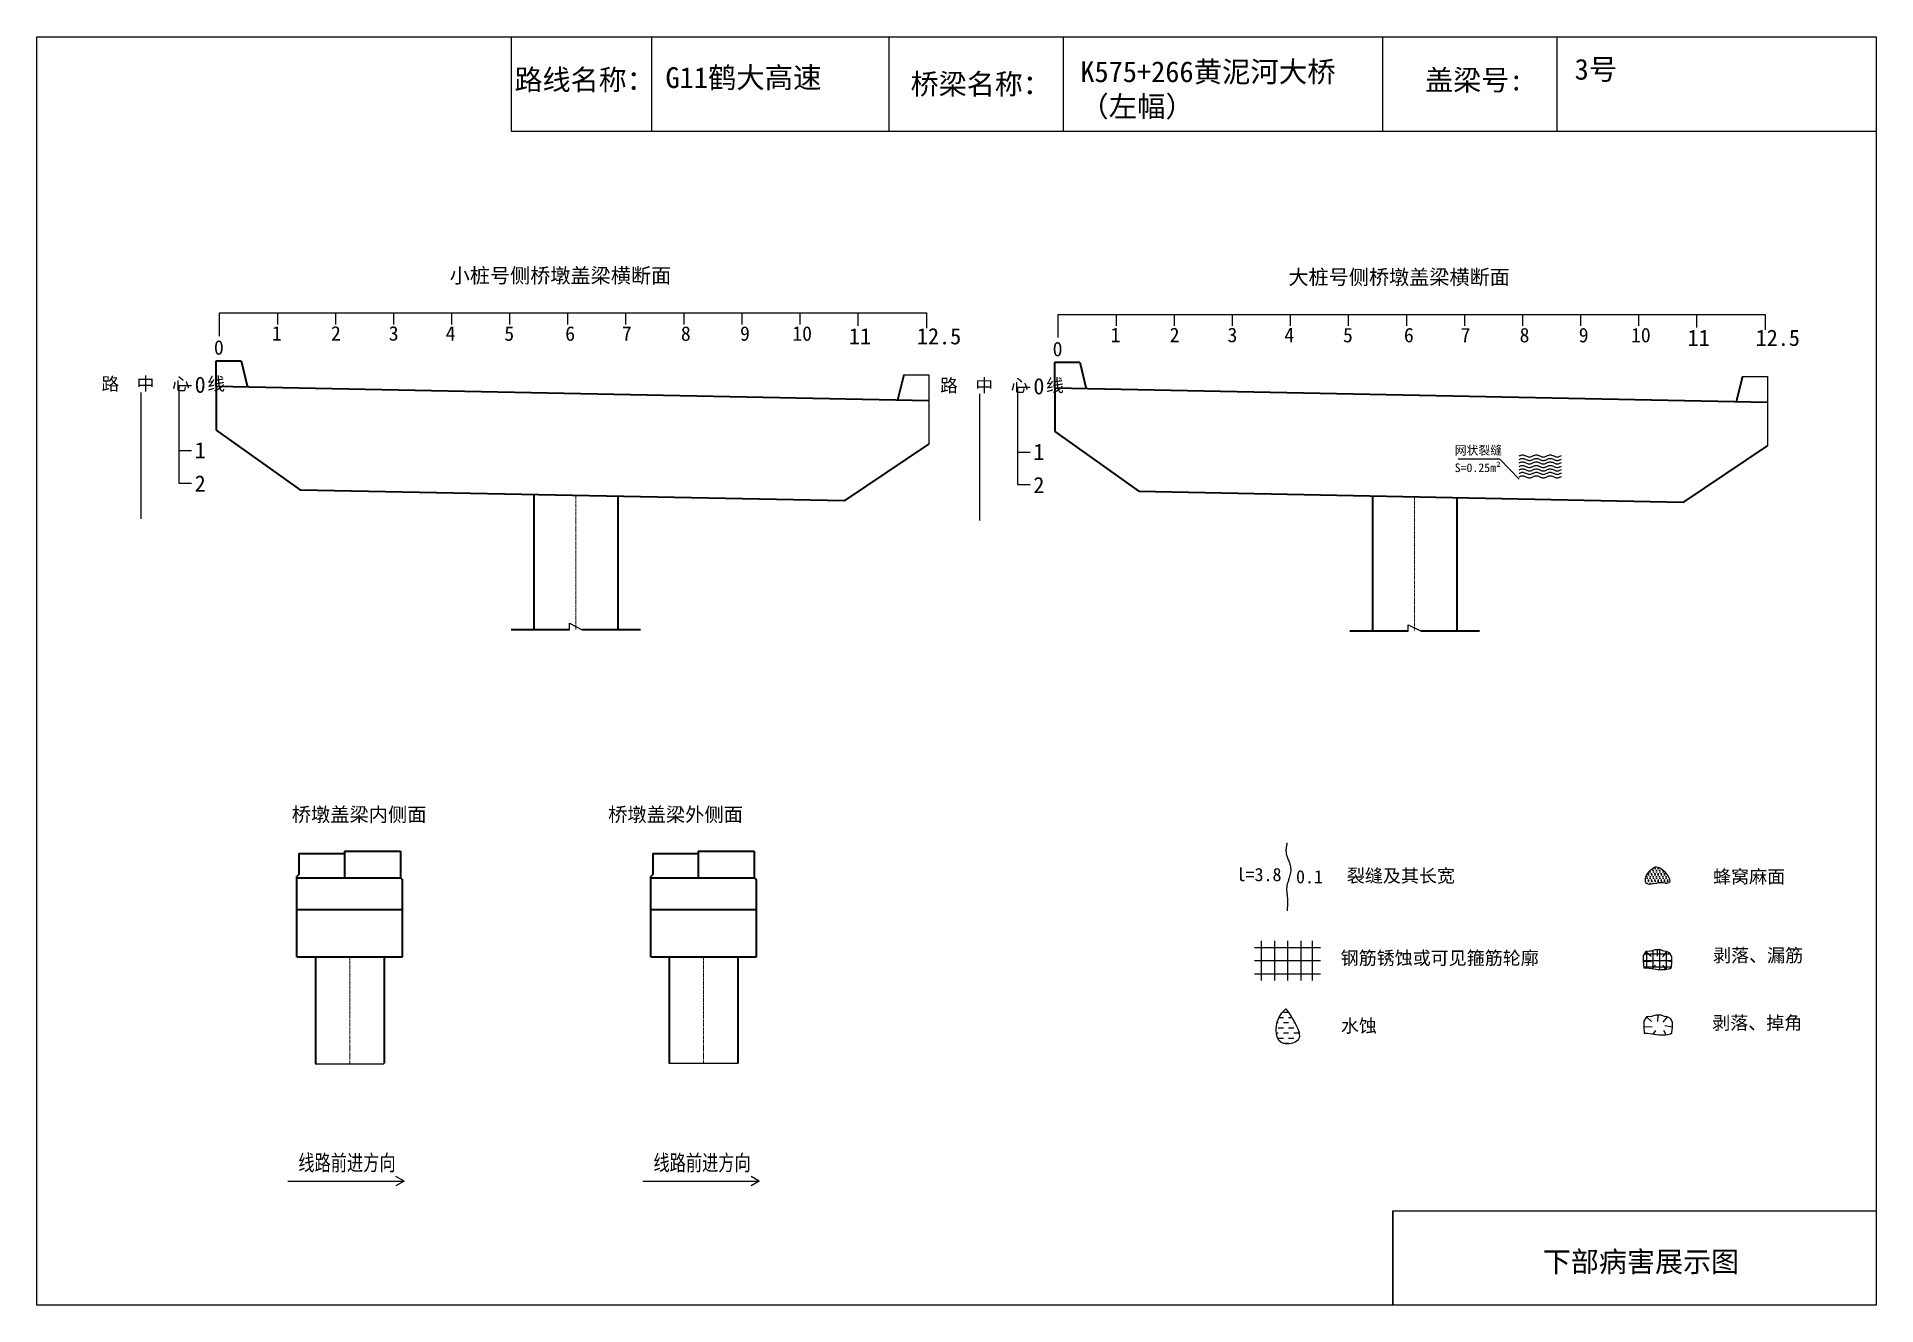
# Model space of a CAD drawing. Header units: millimetres. Extents: x 0 to 530, y -2790 to -99.
# Drawn here: x 0 to 530, y -465 to -99 of the extents above; entities that cross this region are included whole.
import ezdxf
from ezdxf.enums import TextEntityAlignment as Align

# ---------------------------------------------------------------- set-up
doc = ezdxf.new("R2010")
doc.units = ezdxf.units.MM
doc.linetypes.add('EBG_CENTER', pattern=[1.1, 0.8, -0.15, 0, -0.15])
doc.layers.add('Center', color=3, linetype='EBG_CENTER', lineweight=18)
doc.layers.add('中粗实线', color=4, linetype='Continuous', lineweight=35)
for name, color, linetype in [('加固措施', 7, 'Continuous'), ('图层1', 7, 'Continuous'), ('文字', 1, 'Continuous'), ('病害', 5, 'Continuous')]:
    doc.layers.add(name, color=color, linetype=linetype)
doc.styles.add('HAN', font='', dxfattribs={"width": 0.75})
doc.styles.get("Standard").update_dxf_attribs({"font": 'simsun.ttc', "height": 4.25})
doc.styles.get('HAN').set_extended_font_data('SimSun')

msp = doc.modelspace()

# ---------------------------------------------------------------- texts
for s, height, p in [('1', 4.18, (67.77, -186.99)), ('2', 4.18, (84.8, -186.99)), ('3', 4.18, (101.45, -186.99)), ('4', 4.18, (117.86, -186.99)), ('5', 4.18, (134.76, -187.03)), ('6', 4.18, (152.32, -187.03)), ('7', 4.18, (168.66, -187.03)), ('8', 4.18, (185.67, -187.03)), ('9', 4.18, (202.72, -187.03)), ('10', 4.181, (217.78, -187.03)), ('11', 4.693, (234.1, -188.06)), ('12.5', 4.693, (253.71, -188.06)), ('1', 4.18, (309.54, -187.44)), ('2', 4.18, (326.57, -187.44)), ('3', 4.18, (343.22, -187.44)), ('4', 4.18, (359.63, -187.44)), ('5', 4.18, (376.53, -187.48)), ('6', 4.18, (394.09, -187.48)), ('7', 4.18, (410.44, -187.48)), ('8', 4.18, (427.44, -187.48)), ('9', 4.18, (444.49, -187.48)), ('10', 4.181, (459.55, -187.48)), ('11', 4.693, (475.87, -188.51)), ('12.5', 4.693, (495.48, -188.51)), ('0', 4.18, (51.06, -191.05)), ('0', 4.18, (292.83, -191.5)), ('路  中  心  线', 3.734, (18.64, -201.31)), ('0', 4.67, (45.51, -202.02)), ('路  中  心  线', 3.734, (260.41, -201.76)), ('0', 4.67, (287.28, -202.47)), ('1', 4.67, (45.51, -220.91)), ('1', 4.67, (287.28, -221.36)), ('2', 4.67, (45.51, -230.5)), ('2', 4.67, (287.28, -230.95))]:
    msp.add_text(s, height=height).set_placement(p)
at = {"color": 7}
for s, p in [('网状裂缝', (408.73, -219.87)), ('S=0.25m²', (408.73, -224.87))]:
    msp.add_text(s, height=2.5, dxfattribs=at).set_placement(p)
at = {"char_height": 6, "attachment_point": 1}
for s, insert, width in [('K575+266黄泥河大桥（左幅）', (300.82, -106.48), 84.4751), ('3号', (443.31, -105.77), 78.5613), ('{\\fSimSun|b0|i0|c134|p2;\\C7;G11鹤大高速}', (181.23, -108.17), 62.0827)]:
    msp.add_mtext(s, dxfattribs=dict(at, insert=insert, width=width))
at = {"layer": '图层1'}
for s, p in [('路线名称：', (137.7, -114.75)), ('桥梁名称：', (251.89, -116)), ('盖梁号:', (400.2, -114.84)), ('下部病害展示图', (434.11, -455.42))]:
    msp.add_text(s, height=5.93, dxfattribs=at).set_placement(p)
at = {"layer": '图层1', "attachment_point": 1}
for s, insert, char_height in [('l=3.8', (345.86, -338.97), 3.806), ('裂缝及其长宽', (377.65, -339.32), 3.806), ('蜂窝麻面', (483.22, -339.56), 3.806), ('0.1', (362.99, -339.6), 3.806), ('钢筋锈蚀或可见箍筋轮廓', (375.86, -363.02), 3.8061), ('剥落、漏筋', (483.22, -362.26), 3.806), ('剥落、掉角', (482.98, -381.71), 3.806), ('水蚀', (375.93, -382.58), 3.806)]:
    msp.add_mtext(s, dxfattribs=dict(at, insert=insert, char_height=char_height))
at = {"layer": '文字', "color": 0}
for s, height, p in [('小桩号侧桥墩盖梁横断面', 4.2544, (119.03, -170.36)), ('大桩号侧桥墩盖梁横断面', 4.2544, (360.8, -170.81)), ('桥墩盖梁内侧面', 4.069, (73.5, -325.61)), ('桥墩盖梁外侧面', 4.069, (164.7, -325.61))]:
    msp.add_text(s, height=height, dxfattribs=at).set_placement(p)

# ---------------------------------------------------------------- blocks, each defined once
blk = doc.blocks.new('88888')
for p, q in [((1245.415, -3599.279), (1245.261, -3599.19)), ((1243.215, -3599.279), (1245.415, -3599.279)), ((1245.415, -3599.279), (1245.261, -3599.367))]:
    blk.add_line(p, q)
at = {"layer": '文字', "color": 0, "style": 'HAN', "width": 0.75}
blk.add_text('线路前进方向', height=0.3, dxfattribs=at).set_placement((1244.335, -3599.082), align=Align.CENTER)
blk = doc.blocks.new('adfsd')
at = {"lineweight": -2, "ltscale": 0.5}
for p, q in [((1140.897, -3083.694), (1140.936, -3083.729)), ((1140.983, -3083.682), (1140.981, -3083.729)), ((1141.053, -3083.694), (1141.022, -3083.735)), ((1140.876, -3083.768), (1140.94, -3083.769)), ((1140.948, -3083.824), (1140.969, -3083.796)), ((1141.045, -3083.83), (1141.028, -3083.796)), ((1141.094, -3083.772), (1141.036, -3083.763))]:
    blk.add_line(p, q, dxfattribs=at)
blk.add_lwpolyline([(1141, -3083.682), (1140.967, -3083.682), (1140.934, -3083.69), (1140.897, -3083.694), (1140.876, -3083.727), (1140.876, -3083.768), (1140.88, -3083.818), (1140.905, -3083.818), (1140.991, -3083.83), (1141.045, -3083.83), (1141.078, -3083.822), (1141.09, -3083.814), (1141.094, -3083.772), (1141.094, -3083.735), (1141.078, -3083.707), (1141.053, -3083.694), (1141.033, -3083.69), (1141, -3083.678)], dxfattribs=at)

# ---------------------------------------------------------------- hatches: boundary and pattern name
at = {"layer": '加固措施', "lineweight": -2}
h = msp.add_hatch(dxfattribs=at)
h.set_pattern_fill('DOTS', scale=0.761211)
h.set_pattern_definition([(0, (-3146.7425, -173.572), (0.45993196, 0.91986392), [0, -0.91986392])])
edge = h.paths.add_edge_path()
edge.add_spline(control_points=[(466.5, -338.64), (465.37, -339.42), (463.76, -340.53), (463.58, -344.62), (467.38, -342.74), (472.55, -344.21), (468.71, -338.55), (466.63, -338.64), (466.5, -338.64)], knot_values=[0, 0, 0, 0, 5.205471, 7.397577, 12.944796, 16.169923, 23.88441, 24.400432, 24.400432, 24.400432, 24.400432], degree=3, periodic=0)
h = msp.add_hatch(dxfattribs=at)
h.set_pattern_fill('DASH', color=256, scale=0.68509)
h.set_pattern_definition([(0, (-2589.7005, -131.6949), (1.49017954, 1.49017954), [1.4901795, -1.4901795])])
edge = h.paths.add_edge_path()
edge.add_spline(control_points=[(360.1, -379.58), (359.56, -380.06), (357.02, -382.31), (356.34, -390.5), (366.54, -389.05), (362.77, -383.5), (360.1, -379.58)], knot_values=[0, 0, 0, 0, 3.237042, 15.187225, 21.182779, 35.601669, 35.601669, 35.601669, 35.601669], degree=3, periodic=0)
at = {"layer": '病害', "lineweight": -2}
h = msp.add_hatch(dxfattribs=at)
h.set_pattern_fill('DOTS', color=4, scale=0.761211, style=0)
h.set_pattern_definition([(0, (-5550.8623, -516.2597), (0.45993196, 0.91986392), [0, -0.91986392])])
edge = h.paths.add_edge_path()
edge.add_spline(control_points=[(466.5, -338.64), (465.37, -339.42), (463.76, -340.53), (463.58, -344.62), (467.38, -342.74), (472.55, -344.21), (468.71, -338.55), (466.63, -338.64), (466.5, -338.64)], knot_values=[0, 0, 0, 0, 1.041094, 1.479515, 2.588959, 3.233985, 4.776882, 4.880086, 4.880086, 4.880086, 4.880086], degree=3, periodic=0)

# ---------------------------------------------------------------- linework, layer by layer
at = {"color": 0}
for p, q in [((0, -99.41), (530.24, -99.41)), ((0, -465), (0, -99.41)), ((136.78, -99.41), (136.78, -126.59)), ((245.6, -99.41), (245.6, -126.59)), ((387.92, -99.41), (387.92, -126.59)), ((438.18, -99.47), (438.18, -126.65)), ((530.24, -99.41), (530.24, -465)), ((136.78, -126.59), (530.24, -126.59)), ((52.68, -185.67), (52.68, -178.98)), ((52.68, -178.98), (69.4, -178.98)), ((69.4, -178.98), (69.4, -182.32)), ((69.4, -178.98), (86.13, -178.98)), ((86.13, -178.98), (102.85, -178.98)), ((86.13, -178.98), (86.13, -182.32)), ((102.85, -178.98), (119.58, -178.98)), ((102.85, -178.98), (102.85, -182.32)), ((119.58, -178.98), (136.3, -178.98)), ((119.58, -178.98), (119.58, -182.32)), ((136.3, -178.98), (153.03, -178.98)), ((136.3, -178.98), (136.3, -182.32)), ((153.03, -178.98), (169.75, -178.98)), ((153.03, -178.98), (153.03, -182.32)), ((169.75, -178.98), (186.48, -178.98)), ((169.75, -178.98), (169.75, -182.32)), ((186.48, -178.98), (203.2, -178.98)), ((186.48, -178.98), (186.48, -182.32)), ((186.48, -178.98), (199.86, -178.98)), ((203.2, -178.98), (219.93, -178.98)), ((203.2, -178.98), (203.2, -182.32)), ((203.2, -178.98), (206.55, -178.98)), ((219.93, -178.98), (236.65, -178.98)), ((219.93, -178.98), (219.93, -182.32)), ((236.66, -179.02), (236.66, -182.77)), ((294.45, -186.12), (294.45, -179.43)), ((294.45, -179.43), (311.17, -179.43)), ((311.17, -179.43), (311.17, -182.77)), ((311.17, -179.43), (327.9, -179.43)), ((327.9, -179.43), (344.62, -179.43)), ((327.9, -179.43), (327.9, -182.77)), ((344.62, -179.43), (361.35, -179.43)), ((344.62, -179.43), (344.62, -182.77)), ((361.35, -179.43), (378.07, -179.43)), ((361.35, -179.43), (361.35, -182.77)), ((378.07, -179.43), (394.8, -179.43)), ((378.07, -179.43), (378.07, -182.77)), ((394.8, -179.43), (411.52, -179.43)), ((394.8, -179.43), (394.8, -182.77)), ((411.52, -179.43), (428.25, -179.43)), ((411.52, -179.43), (411.52, -182.77)), ((428.25, -179.43), (444.97, -179.43)), ((428.25, -179.43), (428.25, -182.77)), ((428.25, -179.43), (441.63, -179.43)), ((444.97, -179.43), (461.7, -179.43)), ((444.97, -179.43), (444.97, -182.77)), ((444.97, -179.43), (448.32, -179.43)), ((461.7, -179.43), (478.42, -179.43)), ((461.7, -179.43), (461.7, -182.77)), ((478.43, -179.47), (478.43, -183.22)), ((44.63, -200.02), (40.9, -200.02)), ((40.9, -200.02), (40.9, -228.03)), ((286.4, -200.47), (282.67, -200.47)), ((282.67, -200.47), (282.67, -228.48)), ((40.9, -218.69), (44.63, -218.69)), ((282.67, -219.14), (286.4, -219.14)), ((40.9, -228.03), (44.63, -228.03)), ((282.67, -228.48), (286.4, -228.48)), ((153.53, -270.32), (153.53, -268.45)), ((395.3, -270.77), (395.3, -268.9)), ((390.91, -465), (390.91, -437.82)), ((390.91, -437.82), (530.24, -437.82)), ((530.24, -465), (0, -465))]:
    msp.add_line(p, q, dxfattribs=at)
for p, q in [((236.66, -179.02), (256.44, -179.02)), ((256.44, -179.02), (256.44, -183.43)), ((478.43, -179.47), (498.21, -179.47)), ((498.21, -179.47), (498.21, -183.88)), ((249.97, -196.88), (257.12, -196.88)), ((257.12, -196.88), (257.12, -204.35)), ((491.74, -197.33), (498.89, -197.33)), ((498.89, -197.33), (498.89, -204.8)), ((257.12, -204.35), (257.12, -216.86)), ((498.89, -204.8), (498.89, -217.31)), ((153.53, -268.45), (157.26, -270.32)), ((395.3, -268.9), (399.03, -270.77)), ((80.29, -395.42), (100.06, -395.42)), ((182.26, -395.24), (202.03, -395.24))]:
    msp.add_line(p, q)
at = {"color": 1}
for p, q in [((29.99, -201.91), (29.99, -238.35)), ((271.76, -202.36), (271.76, -238.8)), ((352.93, -359.98), (352.93, -371.4)), ((356.74, -359.98), (356.74, -371.4)), ((360.55, -359.98), (360.55, -371.4)), ((364.35, -359.98), (364.35, -371.4)), ((367.61, -359.95), (367.61, -371.37)), ((351.03, -361.88), (370.06, -361.88)), ((351.03, -365.69), (370.06, -365.69)), ((463.06, -365.61), (471.36, -365.61)), ((463.45, -363.7), (470.83, -363.7)), ((463.98, -363.06), (463.98, -367.77)), ((465.89, -362.75), (465.89, -368.01)), ((467.79, -362.75), (467.79, -368.24)), ((469.69, -363.05), (469.69, -368.18)), ((351.03, -369.5), (370.06, -369.5)), ((463.2, -367.51), (471.21, -367.51))]:
    msp.add_line(p, q, dxfattribs=at)
at = {"color": 0}
msp.add_lwpolyline([(0, -99.41), (530.24, -99.41), (530.24, -465), (0, -465)], dxfattribs=at)
at = {"color": 7}
for points in [[(427.28, -226.87), (421.73, -221.12), (409.73, -221.12)], [(427.28, -220.23), (427.48, -220.14), (427.68, -220.05), (427.88, -219.99), (428.08, -219.94), (428.28, -219.93), (428.48, -219.94), (428.68, -219.99), (428.88, -220.05), (429.08, -220.14), (429.28, -220.23), (429.48, -220.32), (429.68, -220.41), (429.88, -220.47), (430.08, -220.51), (430.28, -220.53), (430.48, -220.51), (430.68, -220.47), (430.88, -220.41), (431.08, -220.32), (431.28, -220.23), (431.48, -220.14), (431.68, -220.05), (431.88, -219.99), (432.08, -219.94), (432.28, -219.93), (432.48, -219.94), (432.68, -219.99), (432.88, -220.05), (433.08, -220.14), (433.28, -220.23), (433.48, -220.32), (433.68, -220.41), (433.88, -220.47), (434.08, -220.51), (434.28, -220.53), (434.48, -220.51), (434.68, -220.47), (434.88, -220.41), (435.08, -220.32), (435.28, -220.23), (435.48, -220.14), (435.68, -220.05), (435.88, -219.99), (436.08, -219.94), (436.28, -219.93), (436.48, -219.94), (436.68, -219.99), (436.88, -220.05), (437.08, -220.14), (437.28, -220.23), (437.48, -220.32), (437.68, -220.41), (437.88, -220.47), (438.08, -220.51), (438.28, -220.53), (438.48, -220.51), (438.68, -220.47), (438.88, -220.41), (439.08, -220.32), (439.28, -220.23), (439.48, -220.14)], [(427.28, -221.23), (427.48, -221.14), (427.68, -221.05), (427.88, -220.99), (428.08, -220.94), (428.28, -220.93), (428.48, -220.94), (428.68, -220.99), (428.88, -221.05), (429.08, -221.14), (429.28, -221.23), (429.48, -221.32), (429.68, -221.41), (429.88, -221.47), (430.08, -221.51), (430.28, -221.53), (430.48, -221.51), (430.68, -221.47), (430.88, -221.41), (431.08, -221.32), (431.28, -221.23), (431.48, -221.14), (431.68, -221.05), (431.88, -220.99), (432.08, -220.94), (432.28, -220.93), (432.48, -220.94), (432.68, -220.99), (432.88, -221.05), (433.08, -221.14), (433.28, -221.23), (433.48, -221.32), (433.68, -221.41), (433.88, -221.47), (434.08, -221.51), (434.28, -221.53), (434.48, -221.51), (434.68, -221.47), (434.88, -221.41), (435.08, -221.32), (435.28, -221.23), (435.48, -221.14), (435.68, -221.05), (435.88, -220.99), (436.08, -220.94), (436.28, -220.93), (436.48, -220.94), (436.68, -220.99), (436.88, -221.05), (437.08, -221.14), (437.28, -221.23), (437.48, -221.32), (437.68, -221.41), (437.88, -221.47), (438.08, -221.51), (438.28, -221.53), (438.48, -221.51), (438.68, -221.47), (438.88, -221.41), (439.08, -221.32), (439.28, -221.23), (439.48, -221.14)], [(427.28, -222.23), (427.48, -222.14), (427.68, -222.05), (427.88, -221.99), (428.08, -221.94), (428.28, -221.93), (428.48, -221.94), (428.68, -221.99), (428.88, -222.05), (429.08, -222.14), (429.28, -222.23), (429.48, -222.32), (429.68, -222.41), (429.88, -222.47), (430.08, -222.51), (430.28, -222.53), (430.48, -222.51), (430.68, -222.47), (430.88, -222.41), (431.08, -222.32), (431.28, -222.23), (431.48, -222.14), (431.68, -222.05), (431.88, -221.99), (432.08, -221.94), (432.28, -221.93), (432.48, -221.94), (432.68, -221.99), (432.88, -222.05), (433.08, -222.14), (433.28, -222.23), (433.48, -222.32), (433.68, -222.41), (433.88, -222.47), (434.08, -222.51), (434.28, -222.53), (434.48, -222.51), (434.68, -222.47), (434.88, -222.41), (435.08, -222.32), (435.28, -222.23), (435.48, -222.14), (435.68, -222.05), (435.88, -221.99), (436.08, -221.94), (436.28, -221.93), (436.48, -221.94), (436.68, -221.99), (436.88, -222.05), (437.08, -222.14), (437.28, -222.23), (437.48, -222.32), (437.68, -222.41), (437.88, -222.47), (438.08, -222.51), (438.28, -222.53), (438.48, -222.51), (438.68, -222.47), (438.88, -222.41), (439.08, -222.32), (439.28, -222.23), (439.48, -222.14)], [(427.28, -223.23), (427.48, -223.14), (427.68, -223.05), (427.88, -222.99), (428.08, -222.94), (428.28, -222.93), (428.48, -222.94), (428.68, -222.99), (428.88, -223.05), (429.08, -223.14), (429.28, -223.23), (429.48, -223.32), (429.68, -223.41), (429.88, -223.47), (430.08, -223.51), (430.28, -223.53), (430.48, -223.51), (430.68, -223.47), (430.88, -223.41), (431.08, -223.32), (431.28, -223.23), (431.48, -223.14), (431.68, -223.05), (431.88, -222.99), (432.08, -222.94), (432.28, -222.93), (432.48, -222.94), (432.68, -222.99), (432.88, -223.05), (433.08, -223.14), (433.28, -223.23), (433.48, -223.32), (433.68, -223.41), (433.88, -223.47), (434.08, -223.51), (434.28, -223.53), (434.48, -223.51), (434.68, -223.47), (434.88, -223.41), (435.08, -223.32), (435.28, -223.23), (435.48, -223.14), (435.68, -223.05), (435.88, -222.99), (436.08, -222.94), (436.28, -222.93), (436.48, -222.94), (436.68, -222.99), (436.88, -223.05), (437.08, -223.14), (437.28, -223.23), (437.48, -223.32), (437.68, -223.41), (437.88, -223.47), (438.08, -223.51), (438.28, -223.53), (438.48, -223.51), (438.68, -223.47), (438.88, -223.41), (439.08, -223.32), (439.28, -223.23), (439.48, -223.14)], [(427.28, -224.23), (427.48, -224.14), (427.68, -224.05), (427.88, -223.99), (428.08, -223.94), (428.28, -223.93), (428.48, -223.94), (428.68, -223.99), (428.88, -224.05), (429.08, -224.14), (429.28, -224.23), (429.48, -224.32), (429.68, -224.41), (429.88, -224.47), (430.08, -224.51), (430.28, -224.53), (430.48, -224.51), (430.68, -224.47), (430.88, -224.41), (431.08, -224.32), (431.28, -224.23), (431.48, -224.14), (431.68, -224.05), (431.88, -223.99), (432.08, -223.94), (432.28, -223.93), (432.48, -223.94), (432.68, -223.99), (432.88, -224.05), (433.08, -224.14), (433.28, -224.23), (433.48, -224.32), (433.68, -224.41), (433.88, -224.47), (434.08, -224.51), (434.28, -224.53), (434.48, -224.51), (434.68, -224.47), (434.88, -224.41), (435.08, -224.32), (435.28, -224.23), (435.48, -224.14), (435.68, -224.05), (435.88, -223.99), (436.08, -223.94), (436.28, -223.93), (436.48, -223.94), (436.68, -223.99), (436.88, -224.05), (437.08, -224.14), (437.28, -224.23), (437.48, -224.32), (437.68, -224.41), (437.88, -224.47), (438.08, -224.51), (438.28, -224.53), (438.48, -224.51), (438.68, -224.47), (438.88, -224.41), (439.08, -224.32), (439.28, -224.23), (439.48, -224.14)], [(427.28, -225.23), (427.48, -225.14), (427.68, -225.05), (427.88, -224.99), (428.08, -224.94), (428.28, -224.93), (428.48, -224.94), (428.68, -224.99), (428.88, -225.05), (429.08, -225.14), (429.28, -225.23), (429.48, -225.32), (429.68, -225.41), (429.88, -225.47), (430.08, -225.51), (430.28, -225.53), (430.48, -225.51), (430.68, -225.47), (430.88, -225.41), (431.08, -225.32), (431.28, -225.23), (431.48, -225.14), (431.68, -225.05), (431.88, -224.99), (432.08, -224.94), (432.28, -224.93), (432.48, -224.94), (432.68, -224.99), (432.88, -225.05), (433.08, -225.14), (433.28, -225.23), (433.48, -225.32), (433.68, -225.41), (433.88, -225.47), (434.08, -225.51), (434.28, -225.53), (434.48, -225.51), (434.68, -225.47), (434.88, -225.41), (435.08, -225.32), (435.28, -225.23), (435.48, -225.14), (435.68, -225.05), (435.88, -224.99), (436.08, -224.94), (436.28, -224.93), (436.48, -224.94), (436.68, -224.99), (436.88, -225.05), (437.08, -225.14), (437.28, -225.23), (437.48, -225.32), (437.68, -225.41), (437.88, -225.47), (438.08, -225.51), (438.28, -225.53), (438.48, -225.51), (438.68, -225.47), (438.88, -225.41), (439.08, -225.32), (439.28, -225.23), (439.48, -225.14)], [(427.28, -226.23), (427.48, -226.14), (427.68, -226.05), (427.88, -225.99), (428.08, -225.94), (428.28, -225.93), (428.48, -225.94), (428.68, -225.99), (428.88, -226.05), (429.08, -226.14), (429.28, -226.23), (429.48, -226.32), (429.68, -226.41), (429.88, -226.47), (430.08, -226.51), (430.28, -226.53), (430.48, -226.51), (430.68, -226.47), (430.88, -226.41), (431.08, -226.32), (431.28, -226.23), (431.48, -226.14), (431.68, -226.05), (431.88, -225.99), (432.08, -225.94), (432.28, -225.93), (432.48, -225.94), (432.68, -225.99), (432.88, -226.05), (433.08, -226.14), (433.28, -226.23), (433.48, -226.32), (433.68, -226.41), (433.88, -226.47), (434.08, -226.51), (434.28, -226.53), (434.48, -226.51), (434.68, -226.47), (434.88, -226.41), (435.08, -226.32), (435.28, -226.23), (435.48, -226.14), (435.68, -226.05), (435.88, -225.99), (436.08, -225.94), (436.28, -225.93), (436.48, -225.94), (436.68, -225.99), (436.88, -226.05), (437.08, -226.14), (437.28, -226.23), (437.48, -226.32), (437.68, -226.41), (437.88, -226.47), (438.08, -226.51), (438.28, -226.53), (438.48, -226.51), (438.68, -226.47), (438.88, -226.41), (439.08, -226.32), (439.28, -226.23), (439.48, -226.14)]]:
    msp.add_lwpolyline(points, dxfattribs=at)
at = {"lineweight": -2}
msp.add_open_spline([(466.5, -338.64), (465.37, -339.42), (463.76, -340.53), (463.58, -344.62), (467.38, -342.74), (472.55, -344.21), (468.71, -338.55), (466.63, -338.64), (466.5, -338.64)], degree=3, knots=[0, 0, 0, 0, 3.962461, 5.631115, 9.853718, 12.30872, 18.18107, 18.573871, 18.573871, 18.573871, 18.573871], dxfattribs=at)
at = {"layer": 'Center', "color": 1}
for p, q in [((155.39, -231.83), (155.39, -270.32)), ((397.17, -232.28), (397.17, -270.77)), ((90.2, -364.62), (90.2, -395.3)), ((192.2, -364.62), (192.2, -395.3))]:
    msp.add_line(p, q, dxfattribs=at)
at = {"layer": '中粗实线', "color": 0}
for p, q in [((51.73, -200.24), (51.73, -192.77)), ((51.73, -192.77), (58.88, -192.77)), ((58.88, -192.77), (60.75, -200.42)), ((293.5, -200.69), (293.5, -193.22)), ((293.5, -193.22), (300.65, -193.22)), ((300.65, -193.22), (302.52, -200.87)), ((51.73, -200.24), (51.73, -212.75)), ((257.12, -204.35), (51.73, -200.24)), ((249.97, -196.88), (248.1, -204.17)), ((293.5, -200.69), (293.5, -213.2)), ((498.89, -204.8), (293.5, -200.69)), ((491.74, -197.33), (489.87, -204.62)), ((51.73, -212.75), (76, -230.04)), ((232.85, -233.17), (257.12, -216.86)), ((293.5, -213.2), (317.77, -230.49)), ((474.62, -233.63), (498.89, -217.31)), ((232.85, -233.17), (76, -230.04)), ((143.26, -231.58), (143.26, -270.32)), ((167.53, -232.07), (167.53, -270.32)), ((474.62, -233.63), (317.77, -230.49)), ((385.03, -232.03), (385.03, -270.77)), ((409.3, -232.52), (409.3, -270.77)), ((153.53, -270.32), (136.72, -270.32)), ((174.07, -270.32), (157.26, -270.32)), ((395.3, -270.77), (378.49, -270.77)), ((415.84, -270.77), (399.03, -270.77)), ((75.58, -334.78), (88.68, -334.78)), ((75.58, -334.78), (75.58, -340.87)), ((88.68, -334.17), (104.82, -334.17)), ((88.68, -334.17), (88.68, -341.79)), ((104.82, -334.17), (104.82, -341.79)), ((177.59, -334.78), (190.68, -334.78)), ((177.59, -334.78), (177.59, -340.87)), ((190.68, -334.17), (206.82, -334.17)), ((190.68, -334.17), (190.68, -341.79)), ((206.82, -334.17), (206.82, -341.79)), ((75.58, -340.87), (74.98, -341.48)), ((74.98, -364.62), (74.98, -341.48)), ((74.98, -341.79), (104.82, -341.79)), ((104.82, -341.79), (105.42, -342.4)), ((105.42, -364.62), (105.42, -342.4)), ((177.59, -340.87), (176.98, -341.48)), ((176.98, -364.62), (176.98, -341.48)), ((176.98, -341.79), (206.82, -341.79)), ((206.82, -341.79), (207.43, -342.4)), ((207.43, -364.62), (207.43, -342.4)), ((74.98, -350.92), (105.42, -350.92)), ((176.98, -350.92), (207.43, -350.92)), ((74.98, -364.62), (105.42, -364.62)), ((80.3, -364.62), (80.3, -395.3)), ((100.1, -364.62), (100.1, -395.3)), ((176.98, -364.62), (207.43, -364.62)), ((182.31, -364.62), (182.31, -395.3)), ((202.1, -364.62), (202.1, -395.3))]:
    msp.add_line(p, q, dxfattribs=at)
at = {"layer": '加固措施', "lineweight": -2}
msp.add_open_spline([(360.1, -379.58), (359.56, -380.06), (357.02, -382.31), (356.34, -390.5), (366.54, -389.05), (362.77, -383.5), (360.1, -379.58)], degree=3, knots=[0, 0, 0, 0, 2.217654, 10.404596, 14.512083, 24.390306, 24.390306, 24.390306, 24.390306], dxfattribs=at)
at = {"layer": '图层1', "lineweight": -2}
msp.add_open_spline([(360.38, -331.74), (360.34, -331.98), (360.29, -332.21), (360.18, -332.91), (360.12, -333.35), (360.09, -333.97), (360.09, -334.17), (360.12, -334.48), (360.13, -334.6), (360.17, -334.83), (360.2, -334.94), (360.3, -335.36), (360.42, -335.68), (360.69, -336.39), (360.85, -336.77), (361.15, -337.6), (361.29, -338.05), (361.43, -338.83), (361.46, -339.13), (361.47, -339.73), (361.44, -340.02), (361.37, -340.57), (361.31, -340.84), (361.19, -341.35), (361.12, -341.59), (360.93, -342.2), (360.8, -342.55), (360.59, -343.21), (360.49, -343.52), (360.39, -343.94), (360.36, -344.08), (360.33, -344.31), (360.31, -344.41), (360.3, -344.63), (360.29, -344.75), (360.28, -345.16), (360.3, -345.48), (360.35, -346.17), (360.39, -346.54), (360.46, -347.18), (360.48, -347.44), (360.52, -347.95), (360.53, -348.18), (360.54, -348.64), (360.54, -348.87), (360.53, -349.54), (360.5, -349.98), (360.45, -350.74), (360.42, -351.06), (360.4, -351.38)], degree=3, knots=[0, 0, 0, 0, 0.93103, 0.93103, 2.904338, 2.904338, 3.933552, 3.933552, 4.598026, 4.598026, 5.2625, 5.2625, 6.799065, 6.799065, 8.335629, 8.335629, 9.872194, 9.872194, 10.744529, 10.744529, 11.616864, 11.616864, 12.4892, 12.4892, 13.361535, 13.361535, 14.755665, 14.755665, 16.149795, 16.149795, 16.835641, 16.835641, 17.410365, 17.410365, 17.98509, 17.98509, 19.45733, 19.45733, 20.929571, 20.929571, 21.910052, 21.910052, 22.722819, 22.722819, 23.535585, 23.535585, 25.161117, 25.161117, 26.428502, 26.428502, 26.428502, 26.428502], dxfattribs=at)
at = {"layer": '病害', "color": 5}
for p, q in [((136.78, -99.41), (136.78, -126.59)), ((245.6, -99.41), (245.6, -126.59)), ((387.92, -99.41), (387.92, -126.59)), ((530.24, -99.41), (530.24, -126.59)), ((136.78, -126.59), (387.36, -126.59)), ((387.36, -126.59), (530.24, -126.59)), ((390.91, -437.82), (530.24, -437.82)), ((390.91, -437.82), (390.91, -465)), ((530.24, -437.82), (530.24, -465))]:
    msp.add_line(p, q, dxfattribs=at)
at = {"layer": '病害', "color": 0}
for p, q in [((177.19, -99.41), (177.19, -126.59)), ((295.85, -99.41), (295.85, -126.59))]:
    msp.add_line(p, q, dxfattribs=at)

# ---------------------------------------------------------------- block references
for name, p, xscale, yscale, zscale in [('adfsd', (-42959.3, 117003.99), 38.06053851010397, 38.06053851010397, 38.06053851010397), ('adfsd', (-42959.14, 116985.16), 38.06053851010397, 38.06053851010397, 38.06053851010397), ('88888', (-18854.61, 54366.98), 15.22421540404159, 15.22421540404159, 15.22421540404159), ('88888', (-18752.24, 54366.98), 15.22421540404159, 15.22421540404159, 15.22421540404159)]:
    msp.add_blockref(name, p, dxfattribs=dict(xscale=xscale, yscale=yscale, zscale=zscale))

msp.set_redraw_order([(e.dxf.handle, doc.entitydb.next_handle()) for e in msp.query("TEXT MTEXT ATTDEF DIMENSION ARC_DIMENSION")])  # texts and dimensions are drawn at this point

doc.saveas('drawing.dxf')
